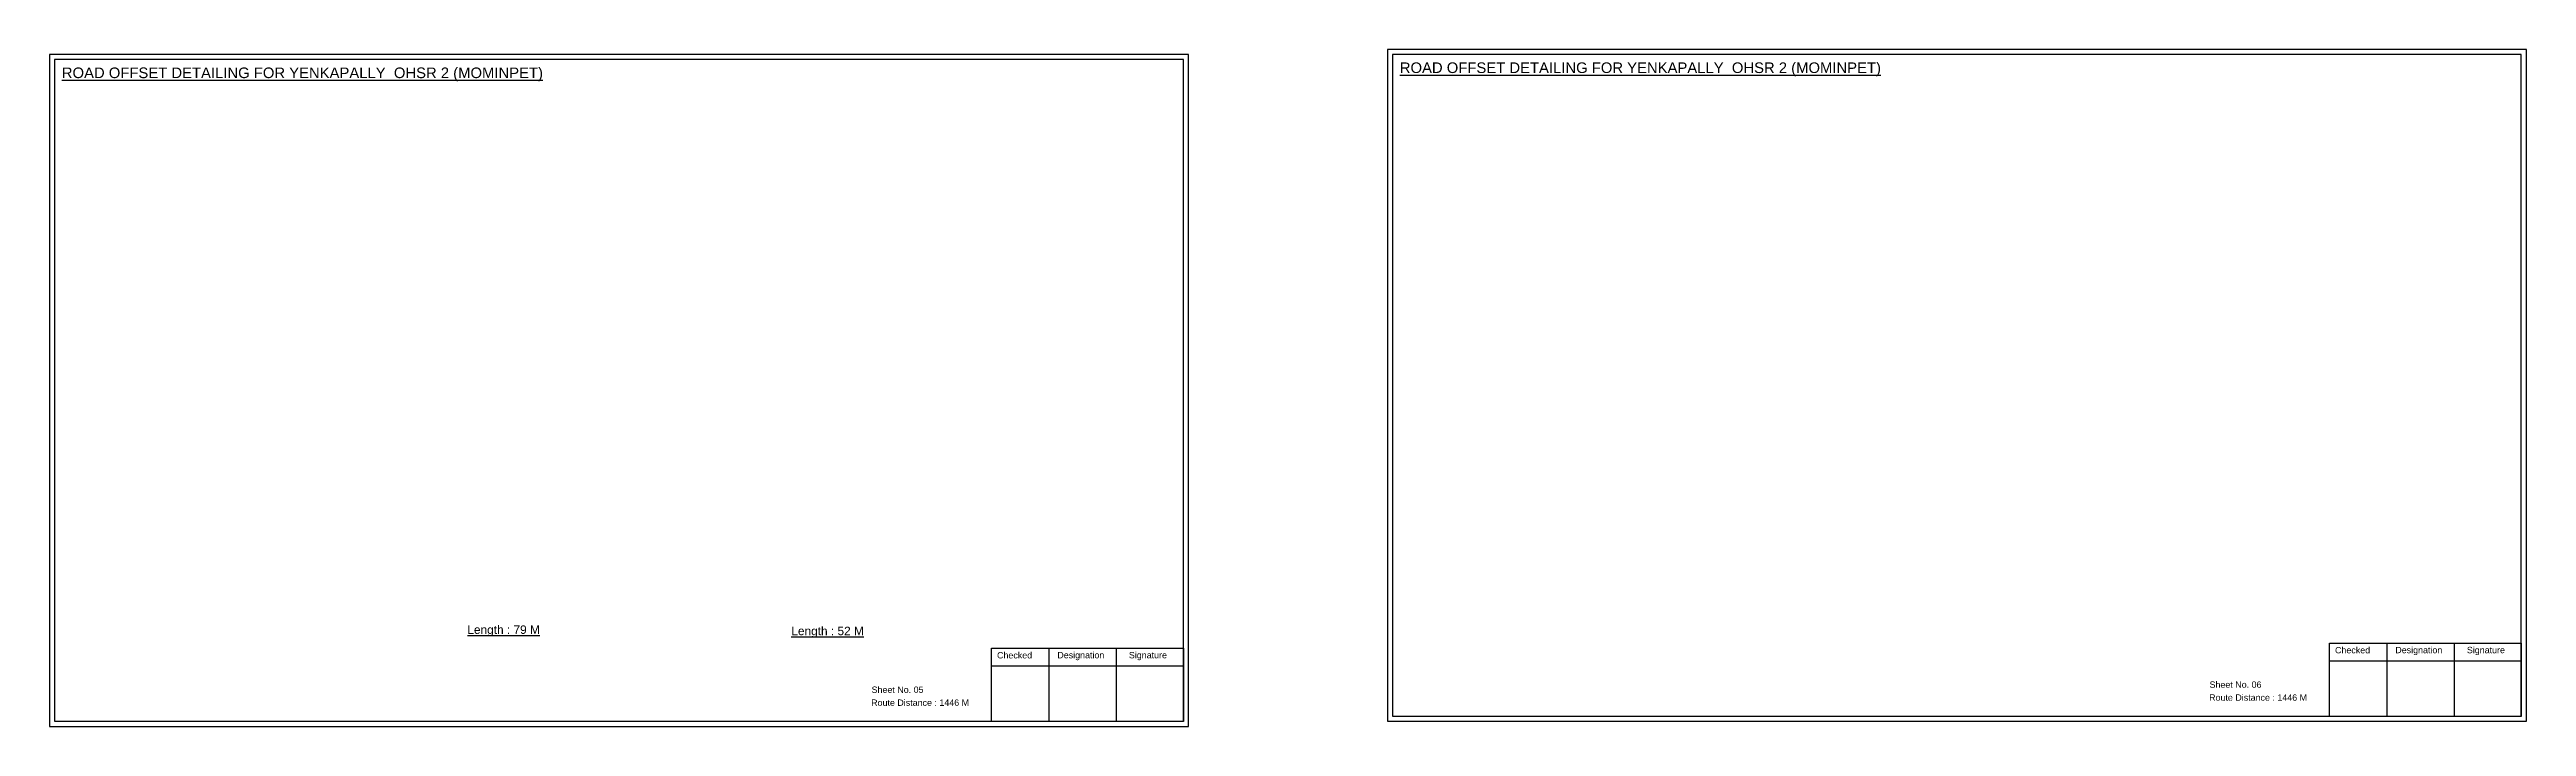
# Model space of a CAD drawing. Header units: inches. Extents: x -117 to 51867, y -12715 to 3423.
# Drawn here: x 48545 to 49712, y -2533 to -2213 of the extents above; entities that cross this region are included whole.
import ezdxf

# ---------------------------------------------------------------- set-up
doc = ezdxf.new("R2010")
doc.units = ezdxf.units.IN
doc.header["$MEASUREMENT"] = 0
doc.layers.add('PDF_Geometry', color=7, linetype='Continuous')
doc.layers.add('PDF_Text', color=5, linetype='Continuous')
doc.styles.add('PDF Arial', font='arial.ttf')
doc.styles.get("Standard").update_dxf_attribs({"font": 'arial.ttf'})

msp = doc.modelspace()

# ---------------------------------------------------------------- texts
at = {"color": 242, "true_color": 0xcd2027}
for s, height, p in [('%%UROAD OFFSET DETAILING FOR YENKAPALLY  OHSR 2 (MOMINPET)', 5, (48550.8, -2226.9)), ('%%UROAD OFFSET DETAILING FOR YENKAPALLY  OHSR 2 (MOMINPET)', 5, (49181, -2224.5)), ('%%ULength : 79 M', 4, (48741.8, -2488.9)), ('%%ULength : 52 M', 4, (48894.4, -2489.5))]:
    msp.add_text(s, height=height, dxfattribs=at).set_placement(p)
for s, p in [('Sheet No. 05', (48932.2, -2516.7)), ('Route Distance : 1446 M', (48932, -2522.8)), ('Sheet No. 06', (49562.4, -2514.3)), ('Route Distance : 1446 M', (49562.2, -2520.4))]:
    msp.add_text(s, height=3).set_placement(p)
at = {"layer": 'PDF_Text', "color": 7, "attachment_point": 7, "style": 'PDF Arial'}
for s, insert, char_height in [('Checked', (49621.5, -2498.1), 3), ('Designation', (49649.9, -2498.9), 3.001), ('Signature', (49683.6, -2498.9), 3), ('Checked', (48991.3, -2500.5), 3), ('Designation', (49019.7, -2501.3), 3.001), ('Signature', (49053.4, -2501.3), 3)]:
    msp.add_mtext(s, dxfattribs=dict(at, insert=insert, char_height=char_height))

# ---------------------------------------------------------------- linework, layer by layer
at = {"layer": 'PDF_Geometry'}
for points in [[(48545, -2215.8), (48545, -2532.5), (49081.5, -2532.5), (49081.5, -2215.8)], [(49175.2, -2213.4), (49175.2, -2530.1), (49711.7, -2530.1), (49711.7, -2213.4)], [(49177.5, -2215.7), (49177.5, -2527.7), (49709.2, -2527.7), (49709.2, -2215.7)], [(48547.3, -2218.2), (48547.3, -2530.1), (49079.1, -2530.1), (49079.1, -2218.2)]]:
    msp.add_lwpolyline(points, close=True, dxfattribs=at)
at = {"layer": 'PDF_Geometry', "color": 242, "true_color": 0xcc1f26}
for points in [[(49079.1, -2530.2), (48988.7, -2530.2), (48988.7, -2495.6), (49079.1, -2495.6)], [(49709.2, -2527.8), (49618.9, -2527.8), (49618.9, -2493.2), (49709.2, -2493.2)]]:
    msp.add_lwpolyline(points, close=True, dxfattribs=at)
for points in [[(49015.7, -2495.6), (49015.7, -2530.2)], [(49047.4, -2495.6), (49047.4, -2530.2)], [(49645.9, -2493.2), (49645.9, -2527.8)], [(49677.6, -2493.2), (49677.6, -2527.8)], [(48988.7, -2504), (49079.1, -2504)], [(49618.9, -2501.6), (49709.2, -2501.6)]]:
    msp.add_lwpolyline(points, dxfattribs=at)

msp.set_redraw_order([(e.dxf.handle, doc.entitydb.next_handle()) for e in msp.query("TEXT MTEXT ATTDEF DIMENSION ARC_DIMENSION")])  # texts and dimensions are drawn at this point

doc.saveas('drawing.dxf')
